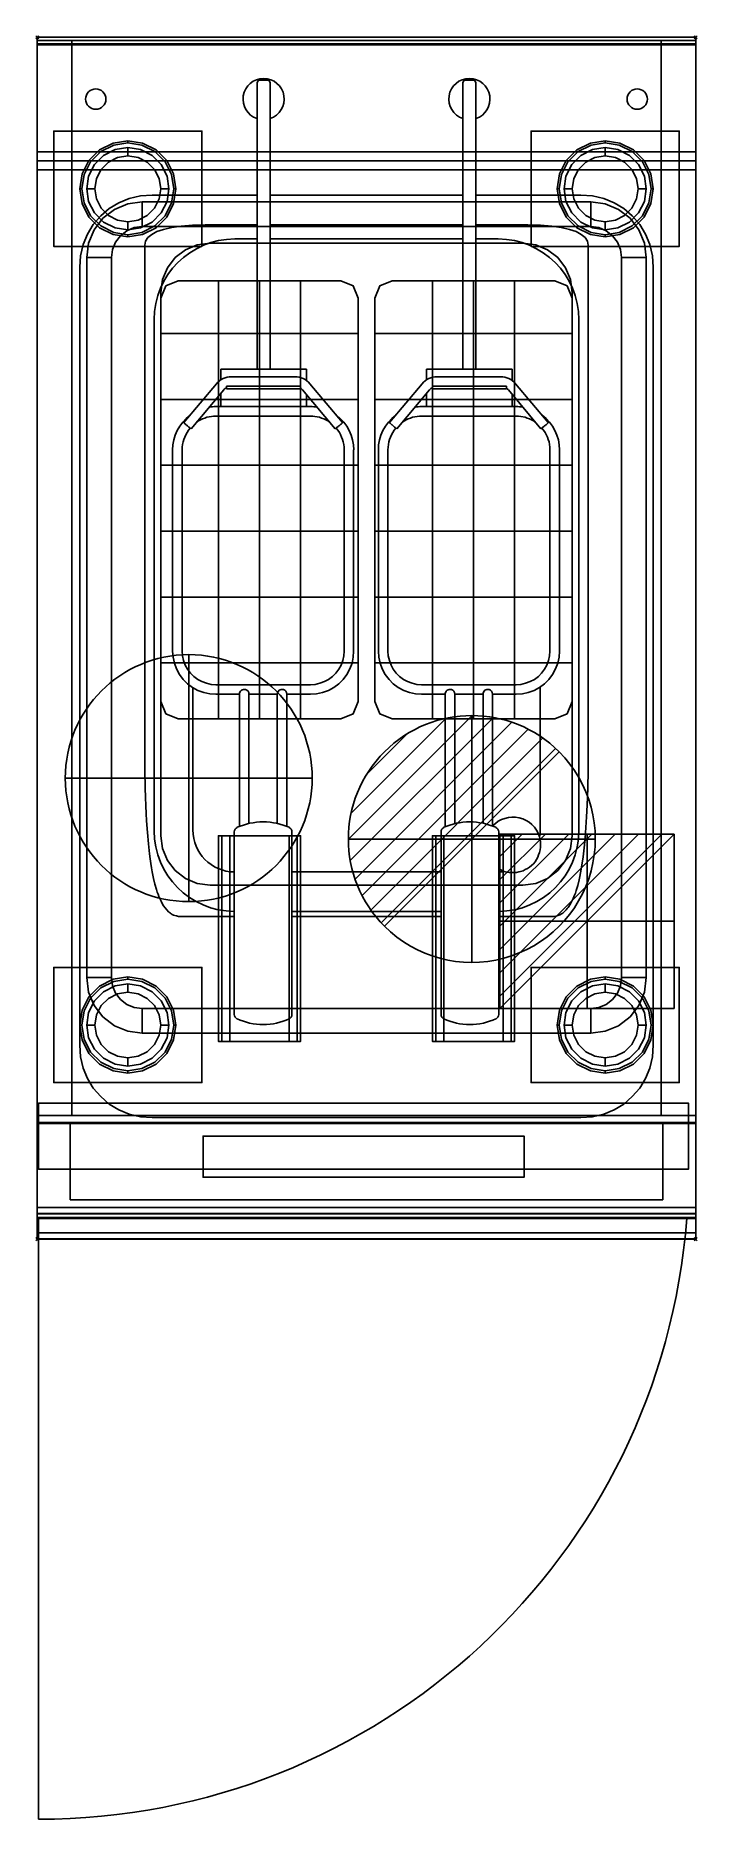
# Model space of a CAD drawing. Extents: x -1 to 401, y -1082 to 1.
import ezdxf

# ---------------------------------------------------------------- set-up
doc = ezdxf.new("R2010")
doc.units = 0
doc.header["$PDMODE"] = 35
doc.layers.get('0').update_dxf_attribs({"lineweight": 13})
for name, color, linetype in [('IQ_200_2D', 1, 'Continuous'), ('IQ_200_3D', 1, 'Continuous'), ('IQ_204_2D', 7, 'Continuous'), ('IQ_204_3D', 7, 'Continuous'), ('IQ_BLUE_3D', 5, 'Continuous'), ('IQ_CON_COLDWATER_INT', 7, 'Continuous'), ('IQ_CON_DRAIN_INT', 7, 'Continuous'), ('IQ_CON_ELECTRICITY_INT', 7, 'Continuous'), ('IQ_INS_3D', 3, 'Continuous')]:
    doc.layers.add(name, color=color, linetype=linetype)

# ---------------------------------------------------------------- blocks, each defined once
blk = doc.blocks.new('PQ-MC-LEG200')
at = {"layer": 'IQ_200_3D'}
for points in [[(-45, -35, 198), (-45, 35, 198), (45, 35, 198), (45, -35, 198)], [(-45, -35, 200), (45, -35, 200), (45, 35, 200), (-45, 35, 200)], [(-45, 35, 198), (-45, 35, 200), (45, 35, 200), (45, 35, 198)], [(-45, -35, 198), (-45, -35, 200), (-45, 35, 200), (-45, 35, 198)], [(45, -35, 198), (45, 35, 198), (45, 35, 200), (45, -35, 200)], [(-45, -35, 198), (45, -35, 198), (45, -35, 200), (-45, -35, 200)]]:
    blk.add_3dface(points, dxfattribs=at)
for points, invisible_edges in [([(-23.7, 17.2, 198), (-23.7, 17.2, 71), (-17.2, 23.7, 71), (-17.2, 23.7, 198)], 5), ([(-23.7, 17.2, 71), (-22.6, 16.4, 66), (-16.4, 22.6, 66), (-17.2, 23.7, 71)], 5), ([(-17.2, 23.7, 198), (-17.2, 23.7, 71), (-9, 27.8, 71), (-9, 27.8, 198)], 5), ([(-17.2, 23.7, 71), (-16.4, 22.6, 66), (-8.6, 26.5, 66), (-9, 27.8, 71)], 5), ([(-7.7, 23.8, 66), (-7.7, 23.8, 5), (-14.7, 20.2, 5), (-14.7, 20.2, 66)], 5), ([(-7.7, 23.8, 5), (-7.3, 22.4, 1.5), (-13.8, 19, 1.5), (-14.7, 20.2, 5)], 7), ([(-7.3, 22.4, 1.5), (-6.2, 19), (-11.8, 16.2), (-13.8, 19, 1.5)], 13), ([(-9, 27.8, 198), (-9, 27.8, 71), (0, 29.2, 71), (0, 29.2, 198)], 1), ([(-9, 27.8, 71), (-8.6, 26.5, 66), (0, 27.9, 66), (0, 29.2, 71)], 1), ([(0, 25, 66), (0, 25, 5), (-7.7, 23.8, 5), (-7.7, 23.8, 66)], 4), ([(0, 25, 5), (0, 23.5, 1.5), (-7.3, 22.4, 1.5), (-7.7, 23.8, 5)], 6), ([(0, 23.5, 1.5), (0, 20), (-6.2, 19), (-7.3, 22.4, 1.5)], 12), ([(0, 29.2, 198), (0, 29.2, 71), (9, 27.8, 71), (9, 27.8, 198)], 4), ([(0, 29.2, 71), (0, 27.9, 66), (8.6, 26.5, 66), (9, 27.8, 71)], 4), ([(7.7, 23.8, 66), (7.7, 23.8, 5), (0, 25, 5), (0, 25, 66)], 1), ([(7.7, 23.8, 5), (7.3, 22.4, 1.5), (0, 23.5, 1.5), (0, 25, 5)], 3), ([(7.3, 22.4, 1.5), (6.2, 19), (0, 20), (0, 23.5, 1.5)], 9), ([(13.8, 19, 1.5), (11.8, 16.2), (6.2, 19), (7.3, 22.4, 1.5)], 13), ([(14.7, 20.2, 5), (13.8, 19, 1.5), (7.3, 22.4, 1.5), (7.7, 23.8, 5)], 7), ([(14.7, 20.2, 66), (14.7, 20.2, 5), (7.7, 23.8, 5), (7.7, 23.8, 66)], 5), ([(9, 27.8, 71), (8.6, 26.5, 66), (16.4, 22.6, 66), (17.2, 23.7, 71)], 5), ([(9, 27.8, 198), (9, 27.8, 71), (17.2, 23.7, 71), (17.2, 23.7, 198)], 5), ([(17.2, 23.7, 71), (16.4, 22.6, 66), (22.6, 16.4, 66), (23.7, 17.2, 71)], 5), ([(17.2, 23.7, 198), (17.2, 23.7, 71), (23.7, 17.2, 71), (23.7, 17.2, 198)], 5), ([(-27.8, 9, 198), (-27.8, 9, 71), (-23.7, 17.2, 71), (-23.7, 17.2, 198)], 5), ([(-27.8, 9, 71), (-26.5, 8.6, 66), (-22.6, 16.4, 66), (-23.7, 17.2, 71)], 5), ([(-20.2, 14.7, 66), (-20.2, 14.7, 5), (-23.8, 7.7, 5), (-23.8, 7.7, 66)], 5), ([(-20.2, 14.7, 5), (-19, 13.8, 1.5), (-22.4, 7.3, 1.5), (-23.8, 7.7, 5)], 7), ([(-19, 13.8, 1.5), (-16.2, 11.8), (-19, 6.2), (-22.4, 7.3, 1.5)], 13), ([(-14.7, 20.2, 66), (-14.7, 20.2, 5), (-20.2, 14.7, 5), (-20.2, 14.7, 66)], 5), ([(-14.7, 20.2, 5), (-13.8, 19, 1.5), (-19, 13.8, 1.5), (-20.2, 14.7, 5)], 7), ([(-13.8, 19, 1.5), (-11.8, 16.2), (-16.2, 11.8), (-19, 13.8, 1.5)], 13), ([(19, 13.8, 1.5), (16.2, 11.8), (11.8, 16.2), (13.8, 19, 1.5)], 13), ([(20.2, 14.7, 5), (19, 13.8, 1.5), (13.8, 19, 1.5), (14.7, 20.2, 5)], 7), ([(20.2, 14.7, 66), (20.2, 14.7, 5), (14.7, 20.2, 5), (14.7, 20.2, 66)], 5), ([(22.4, 7.3, 1.5), (19, 6.2), (16.2, 11.8), (19, 13.8, 1.5)], 13), ([(23.8, 7.7, 5), (22.4, 7.3, 1.5), (19, 13.8, 1.5), (20.2, 14.7, 5)], 7), ([(23.8, 7.7, 66), (23.8, 7.7, 5), (20.2, 14.7, 5), (20.2, 14.7, 66)], 5), ([(23.7, 17.2, 71), (22.6, 16.4, 66), (26.5, 8.6, 66), (27.8, 9, 71)], 5), ([(23.7, 17.2, 198), (23.7, 17.2, 71), (27.8, 9, 71), (27.8, 9, 198)], 5), ([(-29.2, 0, 198), (-29.2, 0, 71), (-27.8, 9, 71), (-27.8, 9, 198)], 4), ([(-29.2, 0, 71), (-27.9, 0, 66), (-26.5, 8.6, 66), (-27.8, 9, 71)], 4), ([(-27.8, -9, 198), (-27.8, -9, 71), (-29.2, 0, 71), (-29.2, 0, 198)], 1), ([(-27.8, -9, 71), (-26.5, -8.6, 66), (-27.9, 0, 66), (-29.2, 0, 71)], 1), ([(-23.8, 7.7, 66), (-23.8, 7.7, 5), (-25, 0, 5), (-25, 0, 66)], 1), ([(-23.8, 7.7, 5), (-22.4, 7.3, 1.5), (-23.5, 0, 1.5), (-25, 0, 5)], 3), ([(-25, 0, 66), (-25, 0, 5), (-23.8, -7.7, 5), (-23.8, -7.7, 66)], 4), ([(-25, 0, 5), (-23.5, 0, 1.5), (-22.4, -7.3, 1.5), (-23.8, -7.7, 5)], 6), ([(-22.4, 7.3, 1.5), (-19, 6.2), (-20, 0), (-23.5, 0, 1.5)], 9), ([(-23.5, 0, 1.5), (-20, 0), (-19, -6.2), (-22.4, -7.3, 1.5)], 12), ([(23.5, 0, 1.5), (20, 0), (19, 6.2), (22.4, 7.3, 1.5)], 12), ([(22.4, -7.3, 1.5), (19, -6.2), (20, 0), (23.5, 0, 1.5)], 9), ([(25, 0, 5), (23.5, 0, 1.5), (22.4, 7.3, 1.5), (23.8, 7.7, 5)], 6), ([(23.8, -7.7, 5), (22.4, -7.3, 1.5), (23.5, 0, 1.5), (25, 0, 5)], 3), ([(25, 0, 66), (25, 0, 5), (23.8, 7.7, 5), (23.8, 7.7, 66)], 4), ([(23.8, -7.7, 66), (23.8, -7.7, 5), (25, 0, 5), (25, 0, 66)], 1), ([(27.8, 9, 71), (26.5, 8.6, 66), (27.9, 0, 66), (29.2, 0, 71)], 1), ([(29.2, 0, 71), (27.9, 0, 66), (26.5, -8.6, 66), (27.8, -9, 71)], 4), ([(27.8, 9, 198), (27.8, 9, 71), (29.2, 0, 71), (29.2, 0, 198)], 1), ([(29.2, 0, 198), (29.2, 0, 71), (27.8, -9, 71), (27.8, -9, 198)], 4), ([(-23.7, -17.2, 71), (-22.6, -16.4, 66), (-26.5, -8.6, 66), (-27.8, -9, 71)], 5), ([(-23.7, -17.2, 198), (-23.7, -17.2, 71), (-27.8, -9, 71), (-27.8, -9, 198)], 5), ([(-23.8, -7.7, 5), (-22.4, -7.3, 1.5), (-19, -13.8, 1.5), (-20.2, -14.7, 5)], 7), ([(-23.8, -7.7, 66), (-23.8, -7.7, 5), (-20.2, -14.7, 5), (-20.2, -14.7, 66)], 5), ([(-22.4, -7.3, 1.5), (-19, -6.2), (-16.2, -11.8), (-19, -13.8, 1.5)], 13), ([(19, -13.8, 1.5), (16.2, -11.8), (19, -6.2), (22.4, -7.3, 1.5)], 13), ([(20.2, -14.7, 5), (19, -13.8, 1.5), (22.4, -7.3, 1.5), (23.8, -7.7, 5)], 7), ([(20.2, -14.7, 66), (20.2, -14.7, 5), (23.8, -7.7, 5), (23.8, -7.7, 66)], 5), ([(27.8, -9, 71), (26.5, -8.6, 66), (22.6, -16.4, 66), (23.7, -17.2, 71)], 5), ([(27.8, -9, 198), (27.8, -9, 71), (23.7, -17.2, 71), (23.7, -17.2, 198)], 5), ([(-17.2, -23.7, 71), (-16.4, -22.6, 66), (-22.6, -16.4, 66), (-23.7, -17.2, 71)], 5), ([(-17.2, -23.7, 198), (-17.2, -23.7, 71), (-23.7, -17.2, 71), (-23.7, -17.2, 198)], 5), ([(-20.2, -14.7, 5), (-19, -13.8, 1.5), (-13.8, -19, 1.5), (-14.7, -20.2, 5)], 7), ([(-20.2, -14.7, 66), (-20.2, -14.7, 5), (-14.7, -20.2, 5), (-14.7, -20.2, 66)], 5), ([(-19, -13.8, 1.5), (-16.2, -11.8), (-11.8, -16.2), (-13.8, -19, 1.5)], 13), ([(-14.7, -20.2, 5), (-13.8, -19, 1.5), (-7.3, -22.4, 1.5), (-7.7, -23.8, 5)], 7), ([(-14.7, -20.2, 66), (-14.7, -20.2, 5), (-7.7, -23.8, 5), (-7.7, -23.8, 66)], 5), ([(-13.8, -19, 1.5), (-11.8, -16.2), (-6.2, -19), (-7.3, -22.4, 1.5)], 13), ([(-7.3, -22.4, 1.5), (-6.2, -19), (0, -20), (0, -23.5, 1.5)], 9), ([(0, -23.5, 1.5), (0, -20), (6.2, -19), (7.3, -22.4, 1.5)], 12), ([(7.3, -22.4, 1.5), (6.2, -19), (11.8, -16.2), (13.8, -19, 1.5)], 13), ([(7.7, -23.8, 5), (7.3, -22.4, 1.5), (13.8, -19, 1.5), (14.7, -20.2, 5)], 7), ([(7.7, -23.8, 66), (7.7, -23.8, 5), (14.7, -20.2, 5), (14.7, -20.2, 66)], 5), ([(13.8, -19, 1.5), (11.8, -16.2), (16.2, -11.8), (19, -13.8, 1.5)], 13), ([(14.7, -20.2, 5), (13.8, -19, 1.5), (19, -13.8, 1.5), (20.2, -14.7, 5)], 7), ([(14.7, -20.2, 66), (14.7, -20.2, 5), (20.2, -14.7, 5), (20.2, -14.7, 66)], 5), ([(23.7, -17.2, 71), (22.6, -16.4, 66), (16.4, -22.6, 66), (17.2, -23.7, 71)], 5), ([(23.7, -17.2, 198), (23.7, -17.2, 71), (17.2, -23.7, 71), (17.2, -23.7, 198)], 5), ([(-9, -27.8, 71), (-8.6, -26.5, 66), (-16.4, -22.6, 66), (-17.2, -23.7, 71)], 5), ([(-9, -27.8, 198), (-9, -27.8, 71), (-17.2, -23.7, 71), (-17.2, -23.7, 198)], 5), ([(0, -29.2, 71), (0, -27.9, 66), (-8.6, -26.5, 66), (-9, -27.8, 71)], 4), ([(0, -29.2, 198), (0, -29.2, 71), (-9, -27.8, 71), (-9, -27.8, 198)], 4), ([(-7.7, -23.8, 5), (-7.3, -22.4, 1.5), (0, -23.5, 1.5), (0, -25, 5)], 3), ([(-7.7, -23.8, 66), (-7.7, -23.8, 5), (0, -25, 5), (0, -25, 66)], 1), ([(0, -25, 5), (0, -23.5, 1.5), (7.3, -22.4, 1.5), (7.7, -23.8, 5)], 6), ([(0, -25, 66), (0, -25, 5), (7.7, -23.8, 5), (7.7, -23.8, 66)], 4), ([(9, -27.8, 71), (8.6, -26.5, 66), (0, -27.9, 66), (0, -29.2, 71)], 1), ([(9, -27.8, 198), (9, -27.8, 71), (0, -29.2, 71), (0, -29.2, 198)], 1), ([(17.2, -23.7, 71), (16.4, -22.6, 66), (8.6, -26.5, 66), (9, -27.8, 71)], 5), ([(17.2, -23.7, 198), (17.2, -23.7, 71), (9, -27.8, 71), (9, -27.8, 198)], 5)]:
    blk.add_3dface(points, dxfattribs=dict(at, invisible_edges=invisible_edges))
blk = doc.blocks.new('ELECTROLUX-MC7-BODY400X600')
at = {"layer": 'IQ_200_3D'}
for points in [[(0, -655, 650), (0, -655, 200), (0, -2, 200), (0, -2, 650)], [(0, -2, 200), (21, -2, 200), (21, -2, 650), (0, -2, 650)], [(0, -655, 200), (21, -655, 200), (21, -2, 200), (0, -2, 200)], [(21, -2, 650), (379, -2, 650), (379, -2, 245), (21, -2, 245)], [(21, -2, 200), (379, -2, 200), (379, -2, 245), (21, -2, 245)], [(21, -655, 245), (379, -655, 245), (379, -2, 245), (21, -2, 245)], [(21, -655, 650), (21, -655, 200), (21, -2, 200), (21, -2, 650)], [(21, -655, 200), (379, -655, 200), (379, -2, 200), (21, -2, 200)], [(379, -655, 605), (21, -655, 605), (21, -2, 605), (379, -2, 605)], [(379, -2, 200), (400, -2, 200), (400, -2, 650), (379, -2, 650)], [(379, -655, 650), (379, -655, 200), (379, -2, 200), (379, -2, 650)], [(379, -655, 200), (400, -655, 200), (400, -2, 200), (379, -2, 200)], [(400, -655, 650), (400, -655, 200), (400, -2, 200), (400, -2, 650)], [(21, -655, 200), (0, -655, 200), (0, -655, 650), (21, -655, 650)], [(21, -655, 200), (379, -655, 200), (379, -655, 245), (21, -655, 245)], [(21, -655, 605), (379, -655, 605), (379, -655, 650), (21, -655, 650)], [(400, -655, 200), (379, -655, 200), (379, -655, 650), (400, -655, 650)]]:
    blk.add_3dface(points, dxfattribs=at)
for p in [(55, -92), (345, -92), (55, -600), (345, -600)]:
    blk.add_blockref('PQ-MC-LEG200', p)
blk = doc.blocks.new('*X10')
at = {"color": 0}
for p, q in [((286.774344, 2204.447934), (296.618251, 2214.291842)), ((286.774344, 2205.862148), (295.204037, 2214.291842)), ((286.774344, 2207.276361), (293.789824, 2214.291842)), ((286.774344, 2208.690575), (292.37561, 2214.291842)), ((286.774344, 2210.104788), (290.961397, 2214.291842)), ((286.774344, 2211.519002), (289.547183, 2214.291842)), ((286.774344, 2212.933216), (288.13297, 2214.291842))]:
    blk.add_line(p, q, dxfattribs=at)
blk = doc.blocks.new('ELECTRICITY')
for p, q in [((2.121, 2.121), (-2.121, 2.121)), ((-2.121, 2.121), (-2.121, -2.121)), ((-2.121, -2.121), (2.121, 2.121)), ((2.121, -2.121), (2.121, 2.121)), ((-2.121, -2.121), (2.121, -2.121))]:
    blk.add_line(p, q)
at = {"extrusion": (-1, 0, 0)}
for p, q in [((0, -2.121, 2.121), (0, 2.121, 2.121)), ((0, 2.121, -2.121), (0, -2.121, -2.121)), ((0, 2.121, 2.121), (0, 2.121, -2.121)), ((0, 2.121, -2.121), (0, -2.121, 2.121)), ((0, -2.121, -2.121), (0, -2.121, 2.121))]:
    blk.add_line(p, q, dxfattribs=at)
at = {"extrusion": (0, -1, 0)}
for p, q in [((2.121, 0, 2.121), (-2.121, 0, 2.121)), ((-2.121, 0, -2.121), (2.121, 0, -2.121)), ((-2.121, 0, 2.121), (-2.121, 0, -2.121)), ((-2.121, 0, -2.121), (2.121, 0, 2.121)), ((2.121, 0, -2.121), (2.121, 0, 2.121))]:
    blk.add_line(p, q, dxfattribs=at)
at = {"xscale": 0.4000000000000909, "yscale": 0.4000000000000909, "zscale": 0.4000000000000909}
blk.add_blockref('*X10', (-116.831, -883.595), dxfattribs=at)
at = {"extrusion": (-1, 0, 0), "xscale": 0.3999999999999773, "yscale": 0.3999999999999773, "zscale": 0.3999999999999773}
blk.add_blockref('*X10', (-116.831, -883.595), dxfattribs=at)
at = {"extrusion": (0, -1, 0), "xscale": 0.4000000000000909, "yscale": 0.4000000000000909, "zscale": 0.4000000000000909}
blk.add_blockref('*X10', (-116.831, -883.595), dxfattribs=at)
blk = doc.blocks.new('*X11')
at = {"color": 0}
for p, q in [((313.99, 2209.04), (321.51, 2216.55)), ((314.11, 2207.74), (322.8, 2216.44)), ((314.16, 2210.62), (319.93, 2216.39)), ((314.4, 2206.62), (323.93, 2216.15)), ((314.82, 2205.62), (324.92, 2215.72)), ((315.1, 2212.98), (317.57, 2215.44)), ((315.35, 2204.74), (325.8, 2215.19)), ((315.99, 2203.96), (326.58, 2214.56))]:
    blk.add_line(p, q, dxfattribs=at)
blk = doc.blocks.new('DRAIN')
blk.add_line((-2.121, -2.121), (2.121, 2.121))
at = {"extrusion": (-1, 0, 0)}
blk.add_line((0, 2.121, -2.121), (0, -2.121, 2.121), dxfattribs=at)
at = {"extrusion": (0, -1, 0)}
blk.add_line((-2.121, 0, -2.121), (2.121, 0, 2.121), dxfattribs=at)
at = {"extrusion": (-1, 0, 0)}
for start, end in [(45, 225), (225, 45)]:
    blk.add_arc((0, 0), 3, start, end, dxfattribs=at)
for start, end in [(45, 225), (225, 45)]:
    blk.add_arc((0, 0), 3, start, end)
at = {"extrusion": (0, -1, 0)}
for start, end in [(45, 225), (225, 45)]:
    blk.add_arc((0, 0), 3, start, end, dxfattribs=at)
at = {"xscale": 0.4000000000000909, "yscale": 0.4000000000000909, "zscale": 0.4000000000000909}
blk.add_blockref('*X11', (-128.597, -883.621), dxfattribs=at)
at = {"extrusion": (-1, 0, 0), "xscale": 0.3999999999999773, "yscale": 0.3999999999999773, "zscale": 0.3999999999999773}
blk.add_blockref('*X11', (-128.597, -883.621), dxfattribs=at)
at = {"extrusion": (0, -1, 0), "xscale": 0.4000000000000909, "yscale": 0.4000000000000909, "zscale": 0.4000000000000909}
blk.add_blockref('*X11', (-128.597, -883.621), dxfattribs=at)
blk = doc.blocks.new('COLDWATER')
blk.add_circle((0, 0), 3)
at = {"extrusion": (-1, 0, 0)}
blk.add_circle((0, 0), 3, dxfattribs=at)
at = {"extrusion": (0, -1, 0)}
blk.add_circle((0, 0), 3, dxfattribs=at)

msp = doc.modelspace()

# ---------------------------------------------------------------- linework, layer by layer
at = {"layer": 'IQ_200_2D'}
for p, q in [((0, 0), (0, -730)), ((0, 0), (400, 0)), ((400, 0), (400, -730)), ((0, -730), (400, -730))]:
    msp.add_line(p, q, dxfattribs=at)
at = {"layer": 'IQ_200_3D'}
for p, q in [((184.5, -148, 870), (85.5, -148, 870)), ((184.5, -148, 830), (86.5, -147.9, 830)), ((184.5, -148, 790), (86.5, -147.9, 790)), ((184.5, -148, 750), (86.5, -147.9, 750)), ((86.5, -148, 895), (86.5, -148, 745)), ((86.5, -148, 895), (86.5, -148, 745)), ((110, -414, 745), (110, -148, 745)), ((129.5, -148, 895), (129.5, -148, 745)), ((135, -414, 745), (135, -148, 745)), ((150.7, -148, 895), (150.7, -148, 745)), ((154.3, -148, 895), (154.3, -148, 745)), ((160, -414, 745), (160, -148, 745)), ((174.5, -148, 895), (174.5, -148, 745)), ((184.5, -148, 895), (184.5, -148, 745)), ((184.5, -148, 895), (184.5, -148, 745)), ((215.5, -148, 830), (313.5, -147.9, 830)), ((215.5, -148, 790), (313.5, -147.9, 790)), ((215.5, -148, 750), (313.5, -147.9, 750)), ((215.5, -148, 870), (314.5, -148, 870)), ((215.5, -148, 895), (215.5, -148, 745)), ((215.5, -148, 895), (215.5, -148, 745)), ((225.5, -148, 895), (225.5, -148, 745)), ((240, -414, 745), (240, -148, 745)), ((245.7, -148, 895), (245.7, -148, 745)), ((249.3, -148, 895), (249.3, -148, 745)), ((265, -414, 745), (265, -148, 745)), ((270.5, -148, 895), (270.5, -148, 745)), ((290, -414, 745), (290, -148, 745)), ((313.5, -148, 895), (313.5, -148, 745)), ((313.5, -148, 895), (313.5, -148, 745)), ((75, -401, 870), (75, -161, 870)), ((75, -401, 750), (75, -161, 750)), ((75, -401, 790), (75, -161, 790)), ((75, -401, 830), (75, -161, 830)), ((75, -161, 895), (75, -161, 745)), ((75, -161, 895), (75, -161, 745)), ((195, -401, 870), (195, -161, 870)), ((195, -401, 750), (195, -161, 750)), ((195, -401, 790), (195, -161, 790)), ((195, -401, 830), (195, -161, 830)), ((195, -161, 895), (195, -161, 745)), ((205, -401, 870), (205, -161, 870)), ((205, -401, 750), (205, -161, 750)), ((205, -401, 790), (205, -161, 790)), ((205, -401, 830), (205, -161, 830)), ((205, -161, 895), (205, -161, 745)), ((325, -401, 870), (325, -161, 870)), ((325, -401, 750), (325, -161, 750)), ((325, -401, 790), (325, -161, 790)), ((325, -401, 830), (325, -161, 830)), ((325, -161, 895), (325, -161, 745)), ((325, -161, 895), (325, -161, 745)), ((75, -180, 745), (195, -180, 745)), ((325, -180, 745), (205, -180, 745)), ((75, -201, 895), (75, -201, 745)), ((195, -201, 895), (195, -201, 745)), ((205, -201, 895), (205, -201, 745)), ((325, -201, 895), (325, -201, 745)), ((75, -220, 745), (195, -220, 745)), ((325, -220, 745), (205, -220, 745)), ((75, -241, 895), (75, -241, 745)), ((195, -241, 895), (195, -241, 745)), ((205, -241, 895), (205, -241, 745)), ((325, -241, 895), (325, -241, 745)), ((75, -260, 745), (195, -260, 745)), ((325, -260, 745), (205, -260, 745)), ((75, -281, 895), (75, -281, 745)), ((195, -281, 895), (195, -281, 745)), ((205, -281, 895), (205, -281, 745)), ((325, -281, 895), (325, -281, 745)), ((75, -300, 745), (195, -300, 745)), ((325, -300, 745), (205, -300, 745)), ((75, -321, 895), (75, -321, 745)), ((195, -321, 895), (195, -321, 745)), ((205, -321, 895), (205, -321, 745)), ((325, -321, 895), (325, -321, 745)), ((75, -340, 745), (195, -340, 745)), ((325, -340, 745), (205, -340, 745)), ((75, -361, 895), (75, -361, 745)), ((195, -361, 895), (195, -361, 745)), ((205, -361, 895), (205, -361, 745)), ((325, -361, 895), (325, -361, 745)), ((75, -380, 745), (195, -380, 745)), ((325, -380, 745), (205, -380, 745)), ((75, -401, 895), (75, -401, 745)), ((75, -401, 895), (75, -401, 745)), ((195, -401, 895), (195, -401, 745)), ((205, -401, 895), (205, -401, 745)), ((325, -401, 895), (325, -401, 745)), ((325, -401, 895), (325, -401, 745)), ((85.4, -414, 895), (85.4, -414, 745)), ((184.5, -414, 870), (85.5, -414, 870)), ((184.5, -414, 830), (85.5, -414, 830)), ((184.5, -414, 790), (85.5, -414, 790)), ((184.5, -414, 750), (85.5, -414, 750)), ((111.3, -414, 895), (111.3, -414, 745)), ((112, -414, 895), (112, -414, 745)), ((135, -414, 895), (135, -414, 745)), ((154.3, -414, 895), (154.3, -414, 745)), ((160, -414, 895), (160, -414, 745)), ((184.5, -414, 895), (184.5, -414, 745)), ((215.5, -414, 870), (314.5, -414, 870)), ((215.5, -414, 830), (314.5, -414, 830)), ((215.5, -414, 790), (314.5, -414, 790)), ((215.5, -414, 750), (314.5, -414, 750)), ((215.5, -414, 895), (215.5, -414, 745)), ((240, -414, 895), (240, -414, 745)), ((245.7, -414, 895), (245.7, -414, 745)), ((265, -414, 895), (265, -414, 745)), ((288, -414, 895), (288, -414, 745)), ((288.8, -414, 895), (288.8, -414, 745)), ((314.6, -414, 895), (314.6, -414, 745))]:
    msp.add_line(p, q, dxfattribs=at)
for points, elevation in [([(75, -158.5), (78.1, -151), (85.5, -148), (184.5, -148), (191.9, -151), (195, -158.5), (195, -403.5), (191.9, -410.9), (184.5, -414), (85.5, -414), (78.1, -410.9), (75, -403.5)], 745), ([(75, -158.5), (78.1, -151), (85.5, -148), (184.5, -148), (191.9, -151), (195, -158.5), (195, -403.5), (191.9, -410.9), (184.5, -414), (85.5, -414), (78.1, -410.9), (75, -403.5)], 895), ([(325, -158.5), (321.9, -151), (314.5, -148), (215.5, -148), (208.1, -151), (205, -158.5), (205, -403.5), (208.1, -410.9), (215.5, -414), (314.5, -414), (321.9, -410.9), (325, -403.5)], 745), ([(325, -158.5), (321.9, -151), (314.5, -148), (215.5, -148), (208.1, -151), (205, -158.5), (205, -403.5), (208.1, -410.9), (215.5, -414), (314.5, -414), (321.9, -410.9), (325, -403.5)], 895)]:
    msp.add_lwpolyline(points, close=True, dxfattribs=dict(at, elevation=elevation))
for points, invisible_edges in [([(0, -0.3, 912.2), (0, 0, 910.5), (400, 0, 910.5), (400, -0.3, 912.2)], 8), ([(0, 0, 902.7), (0, -0.1, 901.8), (400, -0.1, 901.8), (400, 0, 902.7)], 2), ([(0, -0.1, 901.8), (0, -0.5, 901), (400, -0.5, 901), (400, -0.1, 901.8)], 10), ([(0, -1.3, 913.7), (0, -0.3, 912.2), (400, -0.3, 912.2), (400, -1.3, 913.7)], 10), ([(0, -0.5, 901), (0, -1.2, 900.4), (400, -1.2, 900.4), (400, -0.5, 901)], 10), ([(0, -1.2, 900.4), (0, -2, 900), (400, -2, 900), (400, -1.2, 900.4)], 8), ([(0, -2.8, 914.7), (0, -1.3, 913.7), (400, -1.3, 913.7), (400, -2.8, 914.7)], 10), ([(0, -4.5, 915), (0, -2.8, 914.7), (400, -2.8, 914.7), (400, -4.5, 915)], 2), ([(0, -71.6, 914.6), (0, -69.5, 915), (400, -69.5, 915), (400, -71.6, 914.6)], 8), ([(0, -73.4, 913.4), (0, -71.6, 914.6), (400, -71.6, 914.6), (400, -73.4, 913.4)], 10), ([(0, -74.6, 911.6), (0, -73.4, 913.4), (400, -73.4, 913.4), (400, -74.6, 911.6)], 10), ([(0, -75, 909.5), (0, -74.6, 911.6), (400, -74.6, 911.6), (400, -75, 909.5)], 2), ([(0, -75.5, 903.6), (0, -75, 905.7), (400, -75, 905.7), (400, -75.5, 903.6)], 8), ([(0, -76.6, 901.8), (0, -75.5, 903.6), (400, -75.5, 903.6), (400, -76.6, 901.8)], 10), ([(0, -78.4, 900.5), (0, -76.6, 901.8), (400, -76.6, 901.8), (400, -78.4, 900.5)], 10), ([(0, -80.5, 900), (0, -78.4, 900.5), (400, -78.4, 900.5), (400, -80.5, 900)], 2), ([(63.8, -100, 900), (55, -101.2, 900), (0, -80.5, 900)], 10), ([(55, -101.2, 900), (46.9, -104.5, 900), (0, -80.5, 900)], 10), ([(46.9, -104.5, 900), (39.9, -109.9, 900), (0, -80.5, 900)], 10), ([(39.9, -109.9, 900), (34.5, -116.9, 900), (0, -80.5, 900)], 10), ([(34.5, -116.9, 900), (31.2, -125, 900), (0, -80.5, 900)], 10), ([(31.2, -125, 900), (30, -133.8, 900), (0, -80.5, 900)], 10), ([(0, -80.5, 900), (30, -133.8, 900), (30, -571.2, 900), (0, -655, 900)], 5), ([(400, -80.5, 900), (336.2, -100, 900), (63.8, -100, 900), (0, -80.5, 900)], 5), ([(336.2, -100, 900), (345, -101.2, 900), (400, -80.5, 900)], 10), ([(345, -101.2, 900), (353.1, -104.5, 900), (400, -80.5, 900)], 10), ([(353.1, -104.5, 900), (360.1, -109.9, 900), (400, -80.5, 900)], 10), ([(360.1, -109.9, 900), (365.5, -116.9, 900), (400, -80.5, 900)], 10), ([(365.5, -116.9, 900), (368.8, -125, 900), (400, -80.5, 900)], 10), ([(368.8, -125, 900), (370, -133.8, 900), (400, -80.5, 900)], 10), ([(400, -655, 900), (370, -571.2, 900), (370, -133.8, 900), (400, -80.5, 900)], 5), ([(46.9, -104.5, 900), (39.9, -109.9, 900), (50.5, -120.5, 890), (54.4, -117.5, 890)], 10), ([(55, -101.2, 900), (46.9, -104.5, 900), (54.4, -117.5, 890), (58.9, -115.6, 890)], 10), ([(63.8, -100, 900), (55, -101.2, 900), (58.9, -115.6, 890), (63.8, -115, 890)], 2), ([(336.2, -100, 900), (345, -101.2, 900), (341.1, -115.6, 890), (336.2, -115, 890)], 2), ([(345, -101.2, 900), (353.1, -104.5, 900), (345.6, -117.5, 890), (341.1, -115.6, 890)], 10), ([(353.1, -104.5, 900), (360.1, -109.9, 900), (349.5, -120.5, 890), (345.6, -117.5, 890)], 10), ([(34.5, -116.9, 900), (31.2, -125, 900), (45.6, -128.9, 890), (47.5, -124.4, 890)], 10), ([(39.9, -109.9, 900), (34.5, -116.9, 900), (47.5, -124.4, 890), (50.5, -120.5, 890)], 10), ([(90, -129, 890), (83.8, -133.8, 890), (50.5, -120.5, 890), (54.4, -117.5, 890)], 10), ([(97.2, -126, 890), (90, -129, 890), (54.4, -117.5, 890), (58.9, -115.6, 890)], 10), ([(105, -125, 890), (97.2, -126, 890), (58.9, -115.6, 890), (63.8, -115, 890)], 10), ([(105, -125, 890), (63.8, -115, 890), (336.2, -115, 890), (295, -125, 890)], 5), ([(295, -125, 890), (302.8, -126, 890), (341.1, -115.6, 890), (336.2, -115, 890)], 10), ([(302.8, -126, 890), (310, -129, 890), (345.6, -117.5, 890), (341.1, -115.6, 890)], 10), ([(310, -129, 890), (316.2, -133.8, 890), (349.5, -120.5, 890), (345.6, -117.5, 890)], 10), ([(360.1, -109.9, 900), (365.5, -116.9, 900), (352.5, -124.4, 890), (349.5, -120.5, 890)], 10), ([(365.5, -116.9, 900), (368.8, -125, 900), (354.4, -128.9, 890), (352.5, -124.4, 890)], 10), ([(31.2, -125, 900), (30, -133.8, 900), (45, -133.8, 890), (45.6, -128.9, 890)], 8), ([(76, -147.2, 890), (75, -155, 890), (45, -133.8, 890), (45.6, -128.9, 890)], 10), ([(79, -140, 890), (76, -147.2, 890), (45.6, -128.9, 890), (47.5, -124.4, 890)], 10), ([(83.8, -133.8, 890), (79, -140, 890), (47.5, -124.4, 890), (50.5, -120.5, 890)], 10), ([(83.8, -133.8, 680), (90, -129, 680), (90, -129, 890), (83.8, -133.8, 890)], 10), ([(90, -129, 680), (97.2, -126, 680), (97.2, -126, 890), (90, -129, 890)], 10), ([(97.2, -126, 680), (105, -125, 680), (105, -125, 890), (97.2, -126, 890)], 8), ([(295, -125, 680), (302.8, -126, 680), (302.8, -126, 890), (295, -125, 890)], 2), ([(302.8, -126, 680), (310, -129, 680), (310, -129, 890), (302.8, -126, 890)], 10), ([(310, -129, 680), (316.2, -133.8, 680), (316.2, -133.8, 890), (310, -129, 890)], 10), ([(316.2, -133.8, 890), (321, -140, 890), (352.5, -124.4, 890), (349.5, -120.5, 890)], 10), ([(321, -140, 890), (324, -147.2, 890), (354.4, -128.9, 890), (352.5, -124.4, 890)], 10), ([(324, -147.2, 890), (325, -155, 890), (355, -133.8, 890), (354.4, -128.9, 890)], 10), ([(368.8, -125, 900), (370, -133.8, 900), (355, -133.8, 890), (354.4, -128.9, 890)], 8), ([(45, -133.8, 890), (45, -571.2, 890), (75, -485, 890), (75, -155, 890)], 10), ([(76, -147.2, 680), (79, -140, 680), (79, -140, 890), (76, -147.2, 890)], 10), ([(79, -140, 680), (83.8, -133.8, 680), (83.8, -133.8, 890), (79, -140, 890)], 10), ([(316.2, -133.8, 680), (321, -140, 680), (321, -140, 890), (316.2, -133.8, 890)], 10), ([(321, -140, 680), (324, -147.2, 680), (324, -147.2, 890), (321, -140, 890)], 10), ([(355, -133.8, 890), (355, -571.2, 890), (325, -485, 890), (325, -155, 890)], 10), ([(75, -155, 680), (76, -147.2, 680), (76, -147.2, 890), (75, -155, 890)], 2), ([(324, -147.2, 680), (325, -155, 680), (325, -155, 890), (324, -147.2, 890)], 8), ([(76, -492.8, 890), (75, -485, 890), (45, -571.2, 890), (45.6, -576.1, 890)], 10), ([(76, -492.8, 680), (75, -485, 680), (75, -485, 890), (76, -492.8, 890)], 8), ([(325, -485, 680), (324, -492.8, 680), (324, -492.8, 890), (325, -485, 890)], 2), ([(324, -492.8, 890), (325, -485, 890), (355, -571.2, 890), (354.4, -576.1, 890)], 10), ([(79, -500, 890), (76, -492.8, 890), (45.6, -576.1, 890), (47.5, -580.6, 890)], 10), ([(79, -500, 680), (76, -492.8, 680), (76, -492.8, 890), (79, -500, 890)], 10), ([(324, -492.8, 680), (321, -500, 680), (321, -500, 890), (324, -492.8, 890)], 10), ([(321, -500, 890), (324, -492.8, 890), (354.4, -576.1, 890), (352.5, -580.6, 890)], 10), ([(83.8, -506.2, 890), (79, -500, 890), (47.5, -580.6, 890), (50.5, -584.5, 890)], 10), ([(90, -511, 890), (83.8, -506.2, 890), (50.5, -584.5, 890), (54.4, -587.5, 890)], 10), ([(83.8, -506.2, 680), (79, -500, 680), (79, -500, 890), (83.8, -506.2, 890)], 10), ([(90, -511, 680), (83.8, -506.2, 680), (83.8, -506.2, 890), (90, -511, 890)], 10), ([(316.2, -506.2, 680), (310, -511, 680), (310, -511, 890), (316.2, -506.2, 890)], 10), ([(310, -511, 890), (316.2, -506.2, 890), (349.5, -584.5, 890), (345.6, -587.5, 890)], 10), ([(321, -500, 680), (316.2, -506.2, 680), (316.2, -506.2, 890), (321, -500, 890)], 10), ([(316.2, -506.2, 890), (321, -500, 890), (352.5, -580.6, 890), (349.5, -584.5, 890)], 10), ([(97.2, -514, 890), (90, -511, 890), (54.4, -587.5, 890), (58.9, -589.4, 890)], 10), ([(105, -515, 890), (97.2, -514, 890), (58.9, -589.4, 890), (63.8, -590, 890)], 10), ([(105, -515, 890), (295, -515, 890), (336.2, -590, 890), (63.8, -590, 890)], 10), ([(97.2, -514, 680), (90, -511, 680), (90, -511, 890), (97.2, -514, 890)], 10), ([(105, -515, 680), (97.2, -514, 680), (97.2, -514, 890), (105, -515, 890)], 2), ([(302.8, -514, 680), (295, -515, 680), (295, -515, 890), (302.8, -514, 890)], 8), ([(295, -515, 890), (302.8, -514, 890), (341.1, -589.4, 890), (336.2, -590, 890)], 10), ([(310, -511, 680), (302.8, -514, 680), (302.8, -514, 890), (310, -511, 890)], 10), ([(302.8, -514, 890), (310, -511, 890), (345.6, -587.5, 890), (341.1, -589.4, 890)], 10), ([(31.2, -580, 900), (30, -571.2, 900), (0, -655, 900)], 10), ([(31.2, -580, 900), (30, -571.2, 900), (45, -571.2, 890), (45.6, -576.1, 890)], 8), ([(368.8, -580, 900), (370, -571.2, 900), (355, -571.2, 890), (354.4, -576.1, 890)], 8), ([(368.8, -580, 900), (370, -571.2, 900), (400, -655, 900)], 10), ([(34.5, -588.1, 900), (31.2, -580, 900), (0, -655, 900)], 10), ([(34.5, -588.1, 900), (31.2, -580, 900), (45.6, -576.1, 890), (47.5, -580.6, 890)], 10), ([(39.9, -595.1, 900), (34.5, -588.1, 900), (47.5, -580.6, 890), (50.5, -584.5, 890)], 10), ([(46.9, -600.5, 900), (39.9, -595.1, 900), (50.5, -584.5, 890), (54.4, -587.5, 890)], 10), ([(353.1, -600.5, 900), (360.1, -595.1, 900), (349.5, -584.5, 890), (345.6, -587.5, 890)], 10), ([(360.1, -595.1, 900), (365.5, -588.1, 900), (352.5, -580.6, 890), (349.5, -584.5, 890)], 10), ([(365.5, -588.1, 900), (368.8, -580, 900), (354.4, -576.1, 890), (352.5, -580.6, 890)], 10), ([(365.5, -588.1, 900), (368.8, -580, 900), (400, -655, 900)], 10), ([(39.9, -595.1, 900), (34.5, -588.1, 900), (0, -655, 900)], 10), ([(46.9, -600.5, 900), (39.9, -595.1, 900), (0, -655, 900)], 10), ([(55, -603.8, 900), (46.9, -600.5, 900), (54.4, -587.5, 890), (58.9, -589.4, 890)], 10), ([(63.8, -605, 900), (55, -603.8, 900), (58.9, -589.4, 890), (63.8, -590, 890)], 2), ([(336.2, -605, 900), (345, -603.8, 900), (341.1, -589.4, 890), (336.2, -590, 890)], 2), ([(345, -603.8, 900), (353.1, -600.5, 900), (345.6, -587.5, 890), (341.1, -589.4, 890)], 10), ([(353.1, -600.5, 900), (360.1, -595.1, 900), (400, -655, 900)], 10), ([(360.1, -595.1, 900), (365.5, -588.1, 900), (400, -655, 900)], 10), ([(55, -603.8, 900), (46.9, -600.5, 900), (0, -655, 900)], 10), ([(63.8, -605, 900), (55, -603.8, 900), (0, -655, 900)], 10), ([(0, -655, 900), (63.8, -605, 900), (336.2, -605, 900), (400, -655, 900)], 5), ([(336.2, -605, 900), (345, -603.8, 900), (400, -655, 900)], 10), ([(345, -603.8, 900), (353.1, -600.5, 900), (400, -655, 900)], 10), ([(0, -659.4, 812.5), (0, -659.1, 811.8), (400, -659.1, 811.8), (400, -659.4, 812.5)], 10), ([(0, -659.1, 811.8), (0, -659.1, 811), (400, -659.1, 811), (400, -659.1, 811.8)], 10), ([(0, -659.1, 811), (0, -659.3, 810.3), (400, -659.3, 810.3), (400, -659.1, 811)], 8), ([(0, -659.8, 813.1), (0, -659.4, 812.5), (400, -659.4, 812.5), (400, -659.8, 813.1)], 2), ([(100.7, -687.5, 565), (0.7, -687.5, 205), (395.7, -687.5, 205), (295.7, -687.5, 565)], 5), ([(0.7, -687.5, 650), (100.7, -687.5, 635), (100.7, -687.5, 565), (0.7, -687.5, 205)], 5), ([(0.7, -687.5, 650), (100.7, -687.5, 635), (295.7, -687.5, 635), (395.7, -687.5, 650)], 5), ([(395.7, -687.5, 650), (295.7, -687.5, 635), (295.7, -687.5, 565), (395.7, -687.5, 205)], 5), ([(0, -712.3, 654.6), (0, -710.8, 654.4), (400, -710.8, 654.4), (400, -712.3, 654.6)], 8), ([(0, -713.5, 655.3), (0, -712.3, 654.6), (400, -712.3, 654.6), (400, -713.5, 655.3)], 10), ([(0, -714.4, 656.5), (0, -713.5, 655.3), (400, -713.5, 655.3), (400, -714.4, 656.5)], 10), ([(0, -714.4, 692.2), (0, -714.5, 691.8), (400, -714.5, 691.8), (400, -714.4, 692.2)], 2), ([(0, -714.7, 657.9), (0, -714.4, 656.5), (400, -714.4, 656.5), (400, -714.7, 657.9)], 2), ([(0, -714.5, 691.8), (0, -714.6, 691.5), (400, -714.6, 691.5), (400, -714.5, 691.8)], 10), ([(0, -714.6, 691.5), (0, -714.7, 691.1), (400, -714.7, 691.1), (400, -714.6, 691.5)], 10), ([(0, -714.7, 691.1), (0, -714.7, 690.7), (400, -714.7, 690.7), (400, -714.7, 691.1)], 8), ([(0, -717, 900), (0, -724.2, 897.8), (400, -724.2, 897.8), (400, -717, 900)], 2), ([(0, -724.2, 897.8), (0, -729, 892), (400, -729, 892), (400, -724.2, 897.8)], 10), ([(0, -729, 892), (0, -729.8, 884.5), (400, -729.8, 884.5), (400, -729, 892)], 8)]:
    msp.add_3dface(points, dxfattribs=dict(at, invisible_edges=invisible_edges))
for points in [[(0, 0, 910.5), (0, 0, 902.7), (400, 0, 902.7), (400, 0, 910.5)], [(0, -655, 650), (0, -2, 650), (400, -2, 650), (400, -655, 650)], [(0, -2, 650), (0, -2, 900), (400, -2, 900), (400, -2, 650)], [(0, -655, 650), (0, -655, 900), (0, -2, 900), (0, -2, 650)], [(0, -69.5, 915), (0, -4.5, 915), (400, -4.5, 915), (400, -69.5, 915)], [(400, -655, 650), (400, -2, 650), (400, -2, 900), (400, -655, 900)], [(0, -75, 905.7), (0, -75, 909.5), (400, -75, 909.5), (400, -75, 905.7)], [(63.8, -100, 900), (63.8, -115, 890), (336.2, -115, 890), (336.2, -100, 900)], [(105, -125, 680), (295, -125, 680), (295, -125, 890), (105, -125, 890)], [(45, -571.2, 890), (30, -571.2, 900), (30, -133.8, 900), (45, -133.8, 890)], [(355, -571.2, 890), (370, -571.2, 900), (370, -133.8, 900), (355, -133.8, 890)], [(75, -485, 680), (75, -155, 680), (75, -155, 890), (75, -485, 890)], [(325, -155, 680), (325, -485, 680), (325, -485, 890), (325, -155, 890)], [(295, -515, 680), (105, -515, 680), (105, -515, 890), (295, -515, 890)], [(63.8, -605, 900), (63.8, -590, 890), (336.2, -590, 890), (336.2, -605, 900)], [(0.7, -647.5, 205), (0.7, -647.5, 650), (395.7, -647.5, 650), (395.7, -647.5, 205)], [(0.7, -647.5, 650), (0.7, -687.5, 650), (395.7, -687.5, 650), (395.7, -647.5, 650)], [(0.7, -687.5, 205), (0.7, -647.5, 205), (395.7, -647.5, 205), (395.7, -687.5, 205)], [(0.7, -647.5, 650), (0.7, -687.5, 650), (0.7, -687.5, 205), (0.7, -647.5, 205)], [(395.7, -647.5, 650), (395.7, -687.5, 650), (395.7, -687.5, 205), (395.7, -647.5, 205)], [(0, -710.8, 654.4), (0, -655, 660.5), (400, -655, 660.5), (400, -710.8, 654.4)], [(0, -655, 660.5), (0, -655, 900), (400, -655, 900), (400, -655, 660.5)], [(0, -655, 900), (0, -717, 900), (400, -717, 900), (400, -655, 900)], [(0, -655, 650), (400, -655, 650), (400, -655, 900), (0, -655, 900)], [(0, -659.3, 810.3), (0, -714.4, 692.2), (400, -714.4, 692.2), (400, -659.3, 810.3)], [(0, -726.2, 877.8), (0, -659.8, 813.1), (400, -659.8, 813.1), (400, -726.2, 877.8)], [(100.7, -667.5, 599.6), (295.7, -667.5, 599.6), (295.7, -687.5, 565), (100.7, -687.5, 565)], [(100.7, -667.5, 599.6), (100.7, -687.5, 635), (295.7, -687.5, 635), (295.7, -667.5, 599.6)], [(100.7, -687.5, 635), (100.7, -687.5, 565), (100.7, -667.5, 599.6)], [(295.7, -687.5, 635), (295.7, -687.5, 565), (295.7, -667.5, 599.6)], [(100.7, -687.5, 635), (100.7, -692.5, 635), (295.7, -692.5, 635), (295.7, -687.5, 635)], [(295.7, -687.5, 605), (295.7, -692.5, 605), (100.7, -692.5, 605), (100.7, -687.5, 605)], [(100.7, -692.5, 605), (100.7, -687.5, 605), (100.7, -687.5, 635), (100.7, -692.5, 635)], [(100.7, -692.5, 635), (100.7, -692.5, 605), (295.7, -692.5, 605), (295.7, -692.5, 635)], [(295.7, -692.5, 635), (295.7, -687.5, 635), (295.7, -687.5, 605), (295.7, -692.5, 605)], [(0, -714.7, 690.7), (0, -714.7, 657.9), (400, -714.7, 657.9), (400, -714.7, 690.7)], [(0, -729.8, 884.5), (0, -726.2, 877.8), (400, -726.2, 877.8), (400, -729.8, 884.5)]]:
    msp.add_3dface(points, dxfattribs=at)
at = {"layer": 'IQ_204_2D'}
for p, q in [((400, -4), (0, -4)), ((133.5, -27.5), (134.3, -26.1)), ((133.5, -27.5), (133.5, -30.5)), ((133.5, -30.5), (133.5, -182.5)), ((134.3, -26.1), (140.7, -26.1)), ((141.5, -27.5), (140.7, -26.1)), ((141.5, -27.5), (141.5, -30.5)), ((141.5, -30.5), (141.5, -182.5)), ((258.5, -27.5), (259.3, -26.1)), ((258.5, -27.5), (258.5, -30.5)), ((258.5, -30.5), (258.5, -182.5)), ((259.3, -26.1), (265.7, -26.1)), ((266.5, -27.5), (265.7, -26.1)), ((266.5, -27.5), (266.5, -30.5)), ((266.5, -30.5), (266.5, -182.5)), ((133.5, -75), (0, -75)), ((200, -75), (141.5, -75)), ((200, -75), (258.5, -75)), ((266.5, -75), (400, -75)), ((400, -75), (400, -70)), ((400, -75), (400, -80.5)), ((62.7, -96.3), (55.9, -97.9)), ((69.7, -95.8), (62.7, -96.3)), ((133.5, -95.8), (69.7, -95.8)), ((200, -95.8), (141.5, -95.8)), ((200, -95.8), (258.5, -95.8)), ((266.5, -95.8), (330.3, -95.8)), ((337.3, -96.3), (330.3, -95.8)), ((344.1, -97.9), (337.3, -96.3)), ((43.7, -104), (38.5, -108.5)), ((49.6, -100.5), (43.7, -104)), ((55.9, -97.9), (49.6, -100.5)), ((350.4, -100.5), (344.1, -97.9)), ((356.3, -104), (350.4, -100.5)), ((361.5, -108.5), (356.3, -104)), ((34, -113.7), (30.5, -119.6)), ((38.5, -108.5), (34, -113.7)), ((72.7, -118), (69.5, -119.7)), ((76.7, -116.7), (72.7, -118)), ((81.7, -115.6), (76.7, -116.7)), ((87.5, -114.8), (81.7, -115.6)), ((94.3, -114.2), (87.5, -114.8)), ((101.9, -114), (94.3, -114.2)), ((101.9, -114), (133.5, -114)), ((141.5, -114), (258.5, -114)), ((266.5, -114), (298.1, -114)), ((305.7, -114.2), (298.1, -114)), ((312.5, -114.8), (305.7, -114.2)), ((318.3, -115.6), (312.5, -114.8)), ((323.3, -116.7), (318.3, -115.6)), ((327.3, -118), (323.3, -116.7)), ((330.5, -119.7), (327.3, -118)), ((366, -113.7), (361.5, -108.5)), ((369.5, -119.6), (366, -113.7)), ((27.9, -125.9), (26.3, -132.7)), ((30.5, -119.6), (27.9, -125.9)), ((65.8, -123.8), (65.3, -126.3)), ((65.3, -433.8), (65.3, -126.3)), ((67.2, -121.6), (65.8, -123.8)), ((69.5, -119.7), (67.2, -121.6)), ((120, -122.5), (133.5, -122.5)), ((141.5, -122.5), (258.5, -122.5)), ((266.5, -122.5), (280, -122.5)), ((332.8, -121.6), (330.5, -119.7)), ((334.2, -123.8), (332.8, -121.6)), ((334.7, -126.3), (334.2, -123.8)), ((334.7, -126.3), (334.7, -433.8)), ((372.1, -125.9), (369.5, -119.6)), ((373.7, -132.7), (372.1, -125.9)), ((26.3, -132.7), (25.8, -139.7)), ((25.8, -139.7), (25.8, -612.3)), ((374.2, -139.7), (373.7, -132.7)), ((374.2, -139.7), (374.2, -612.3)), ((71, -482), (71, -171.5)), ((329, -482), (329, -171.5)), ((133.5, -201.5), (133.5, -182.5)), ((141.5, -201.5), (141.5, -182.5)), ((258.5, -201.5), (258.5, -182.5)), ((266.5, -201.5), (266.5, -182.5)), ((111.5, -201.5), (133.5, -201.5)), ((111.5, -204.5), (111.5, -201.5)), ((111.5, -207), (111.5, -204.5)), ((133.5, -201.5), (141.5, -201.5)), ((141.5, -201.5), (163.5, -201.5)), ((163.5, -204.5), (163.5, -201.5)), ((163.5, -207), (163.5, -204.5)), ((236.5, -201.5), (258.5, -201.5)), ((236.5, -204.5), (236.5, -201.5)), ((236.5, -207), (236.5, -204.5)), ((258.5, -201.5), (266.5, -201.5)), ((266.5, -201.5), (288.5, -201.5)), ((288.5, -204.5), (288.5, -201.5)), ((288.5, -207), (288.5, -204.5)), ((89, -234), (108.8, -210.5)), ((93.5, -237.8), (113.3, -214.2)), ((111.5, -207), (111.5, -208.1)), ((111.5, -216.3), (111.5, -224.3)), ((115, -213.5), (115, -212)), ((125.2, -212), (115, -212)), ((125.2, -213.5), (115, -213.5)), ((117.9, -206.2), (156.5, -206.2)), ((117.9, -212), (156.5, -212)), ((125.2, -212), (149.8, -212)), ((125.2, -213.5), (149.8, -213.5)), ((149.8, -212), (160, -212)), ((149.8, -213.5), (160, -213.5)), ((160, -212), (160, -213.5)), ((161.2, -214.2), (181, -237.8)), ((163.5, -207), (163.5, -208.5)), ((165.6, -210.5), (185.4, -234)), ((214, -234), (233.8, -210.5)), ((218.5, -237.8), (238.3, -214.2)), ((236.5, -207), (236.5, -208.1)), ((236.5, -216.3), (236.5, -224.3)), ((240, -213.5), (240, -212)), ((250.2, -212), (240, -212)), ((250.2, -213.5), (240, -213.5)), ((242.9, -206.2), (281.5, -206.2)), ((242.9, -212), (281.5, -212)), ((250.2, -212), (274.8, -212)), ((250.2, -213.5), (274.8, -213.5)), ((274.8, -212), (285, -212)), ((274.8, -213.5), (285, -213.5)), ((285, -212), (285, -213.5)), ((286.2, -214.2), (306, -237.8)), ((288.5, -207), (288.5, -208.5)), ((290.6, -210.5), (310.4, -234)), ((108.5, -224.3), (165.9, -224.3)), ((163.5, -216.9), (163.5, -224.3)), ((233.5, -224.3), (290.9, -224.3)), ((288.5, -216.9), (288.5, -224.3)), ((89, -234), (89, -234.1)), ((89, -234.1), (89.1, -234.1)), ((89.1, -234.1), (89.2, -234.3)), ((89.2, -234.3), (89.3, -234.4)), ((89.3, -234.4), (89.5, -234.6)), ((89.5, -234.6), (89.8, -234.8)), ((89.8, -234.8), (90, -235)), ((90, -235), (90.3, -235.3)), ((90.3, -235.3), (90.6, -235.5)), ((90.6, -235.5), (90.9, -235.8)), ((90.9, -235.8), (91.2, -236.1)), ((91.2, -236.1), (91.5, -236.3)), ((91.5, -236.3), (91.8, -236.6)), ((91.8, -236.6), (92.1, -236.8)), ((92.9, -237.4), (91.9, -238.6)), ((92.1, -236.8), (92.4, -237)), ((92.4, -237), (92.7, -237.2)), ((92.7, -237.2), (92.9, -237.4)), ((92.9, -237.4), (93.1, -237.5)), ((93.1, -237.5), (93.5, -237.8)), ((98, -233), (96.8, -233.8)), ((99.2, -232.4), (98, -233)), ((100.4, -231.8), (99.2, -232.4)), ((101.7, -231.3), (100.4, -231.8)), ((103, -230.8), (101.7, -231.3)), ((104.4, -230.5), (103, -230.8)), ((105.8, -230.3), (104.4, -230.5)), ((107.1, -230.2), (105.8, -230.3)), ((108.5, -230.1), (107.1, -230.2)), ((108.5, -230.1), (165.9, -230.1)), ((167.3, -230.2), (165.9, -230.1)), ((168.7, -230.3), (167.3, -230.2)), ((171.4, -230.8), (168.7, -230.3)), ((172.7, -231.3), (171.4, -230.8)), ((174, -231.8), (172.7, -231.3)), ((175.3, -232.4), (174, -231.8)), ((176.5, -233), (175.3, -232.4)), ((177.7, -233.8), (176.5, -233)), ((181, -237.8), (182.8, -236.4)), ((182.6, -238.6), (181.6, -237.4)), ((182.8, -236.4), (183.1, -236.1)), ((183.1, -236.1), (183.5, -235.9)), ((183.5, -235.9), (183.8, -235.6)), ((183.8, -235.6), (184, -235.4)), ((184, -235.4), (184.3, -235.1)), ((184.3, -235.1), (184.6, -234.9)), ((184.6, -234.9), (184.8, -234.7)), ((184.8, -234.7), (185, -234.5)), ((185, -234.5), (185.2, -234.4)), ((185.2, -234.4), (185.3, -234.2)), ((185.3, -234.2), (185.4, -234.1)), ((185.4, -234.1), (185.4, -234)), ((185.4, -234.1), (185.4, -234.1)), ((214, -234), (214, -234.1)), ((214, -234.1), (214.1, -234.1)), ((214.1, -234.1), (214.2, -234.3)), ((214.2, -234.3), (214.3, -234.4)), ((214.3, -234.4), (214.5, -234.6)), ((214.5, -234.6), (214.8, -234.8)), ((214.8, -234.8), (215, -235)), ((215, -235), (215.3, -235.3)), ((215.3, -235.3), (215.6, -235.5)), ((215.6, -235.5), (215.9, -235.8)), ((215.9, -235.8), (216.2, -236.1)), ((216.2, -236.1), (216.5, -236.3)), ((216.5, -236.3), (216.8, -236.6)), ((216.8, -236.6), (217.1, -236.8)), ((217.9, -237.4), (216.9, -238.6)), ((217.1, -236.8), (217.4, -237)), ((217.4, -237), (217.7, -237.2)), ((217.7, -237.2), (217.9, -237.4)), ((217.9, -237.4), (218.1, -237.5)), ((218.1, -237.5), (218.5, -237.8)), ((223, -233), (221.8, -233.8)), ((224.2, -232.4), (223, -233)), ((225.4, -231.8), (224.2, -232.4)), ((226.7, -231.3), (225.4, -231.8)), ((228, -230.8), (226.7, -231.3)), ((229.4, -230.5), (228, -230.8)), ((230.8, -230.3), (229.4, -230.5)), ((232.1, -230.2), (230.8, -230.3)), ((233.5, -230.1), (232.1, -230.2)), ((233.5, -230.1), (290.9, -230.1)), ((292.3, -230.2), (290.9, -230.1)), ((293.7, -230.3), (292.3, -230.2)), ((296.4, -230.8), (293.7, -230.3)), ((297.7, -231.3), (296.4, -230.8)), ((299, -231.8), (297.7, -231.3)), ((300.3, -232.4), (299, -231.8)), ((301.5, -233), (300.3, -232.4)), ((302.7, -233.8), (301.5, -233)), ((306, -237.8), (307.8, -236.4)), ((307.6, -238.6), (306.6, -237.4)), ((307.8, -236.4), (308.1, -236.1)), ((308.1, -236.1), (308.5, -235.9)), ((308.5, -235.9), (308.8, -235.6)), ((308.8, -235.6), (309, -235.4)), ((309, -235.4), (309.3, -235.1)), ((309.3, -235.1), (309.6, -234.9)), ((309.6, -234.9), (309.8, -234.7)), ((309.8, -234.7), (310, -234.5)), ((310, -234.5), (310.2, -234.4)), ((310.2, -234.4), (310.3, -234.2)), ((310.3, -234.2), (310.4, -234.1)), ((310.4, -234.1), (310.4, -234)), ((310.4, -234.1), (310.4, -234.1)), ((88, -372.8), (88.1, -249)), ((88.3, -247.4), (88.1, -249)), ((88.6, -245.8), (88.3, -247.4)), ((89, -244.3), (88.6, -245.8)), ((89.6, -242.8), (89, -244.3)), ((90.2, -241.4), (89.6, -242.8)), ((91, -240), (90.2, -241.4)), ((91.9, -238.6), (91, -240)), ((183.5, -240), (182.6, -238.6)), ((184.2, -241.3), (183.5, -240)), ((184.9, -242.8), (184.2, -241.3)), ((185.4, -244.3), (184.9, -242.8)), ((185.9, -245.8), (185.4, -244.3)), ((186.2, -247.4), (185.9, -245.8)), ((186.4, -248.9), (186.2, -247.4)), ((186.4, -250.5), (186.4, -248.9)), ((213.1, -249), (213, -250.6)), ((213.3, -247.4), (213.1, -249)), ((213.6, -245.8), (213.3, -247.4)), ((214, -244.3), (213.6, -245.8)), ((214.6, -242.8), (214, -244.3)), ((215.2, -241.4), (214.6, -242.8)), ((216, -240), (215.2, -241.4)), ((216.9, -238.6), (216, -240)), ((308.5, -240), (307.6, -238.6)), ((309.2, -241.3), (308.5, -240)), ((309.9, -242.8), (309.2, -241.3)), ((310.4, -244.3), (309.9, -242.8)), ((310.9, -245.8), (310.4, -244.3)), ((311.2, -247.4), (310.9, -245.8)), ((311.4, -248.9), (311.2, -247.4)), ((311.4, -250.5), (311.4, -248.9)), ((82.2, -372.8), (82.2, -250.6)), ((186.4, -250.6), (186.4, -372.8)), ((192.2, -250.6), (192.2, -372.8)), ((207.2, -372.8), (207.2, -250.6)), ((213, -372.8), (213, -250.6)), ((311.4, -250.6), (311.4, -372.8)), ((317.2, -250.6), (317.2, -372.8)), ((82.2, -372.8), (82.5, -376.5)), ((82.5, -376.5), (83.3, -380.2)), ((88, -372.8), (88.2, -375.8)), ((88.2, -375.8), (88.9, -378.6)), ((88.9, -378.6), (89.9, -381.3)), ((184.6, -381.3), (185.6, -378.6)), ((185.6, -378.6), (186.2, -375.7)), ((186.2, -375.7), (186.4, -372.8)), ((191.2, -380.2), (192, -376.5)), ((192, -376.5), (192.2, -372.8)), ((207.2, -372.8), (207.5, -376.5)), ((207.5, -376.5), (208.3, -380.2)), ((213, -372.8), (213.2, -375.8)), ((213.2, -375.8), (213.9, -378.6)), ((213.9, -378.6), (214.9, -381.3)), ((309.6, -381.3), (310.6, -378.6)), ((310.6, -378.6), (311.2, -375.7)), ((311.2, -375.7), (311.4, -372.8)), ((316.2, -380.2), (317, -376.5)), ((317, -376.5), (317.2, -372.8)), ((83.3, -380.2), (84.6, -383.7)), ((84.6, -383.7), (86.4, -387)), ((86.4, -387), (88.7, -390)), ((88.7, -390), (91.3, -392.7)), ((89.9, -381.3), (91.3, -383.9)), ((91.3, -383.9), (93, -386.2)), ((93, -386.2), (95.1, -388.3)), ((95.1, -388.3), (97.5, -390)), ((97.5, -390), (100, -391.4)), ((174.4, -391.4), (177, -390)), ((177, -390), (179.4, -388.3)), ((179.4, -388.3), (181.4, -386.2)), ((181.4, -386.2), (183.2, -383.9)), ((183.2, -383.9), (184.6, -381.3)), ((183.2, -392.7), (185.8, -390)), ((185.8, -390), (188.1, -387)), ((188.1, -387), (189.9, -383.7)), ((189.9, -383.7), (191.2, -380.2)), ((208.3, -380.2), (209.6, -383.7)), ((209.6, -383.7), (211.4, -387)), ((211.4, -387), (213.7, -390)), ((213.7, -390), (216.3, -392.7)), ((214.9, -381.3), (216.3, -383.9)), ((216.3, -383.9), (218, -386.2)), ((218, -386.2), (220.1, -388.3)), ((220.1, -388.3), (222.5, -390)), ((222.5, -390), (225, -391.4)), ((299.4, -391.4), (302, -390)), ((302, -390), (304.4, -388.3)), ((304.4, -388.3), (306.4, -386.2)), ((306.4, -386.2), (308.2, -383.9)), ((308.2, -383.9), (309.6, -381.3)), ((308.2, -392.7), (310.8, -390)), ((310.8, -390), (313.1, -387)), ((313.1, -387), (314.9, -383.7)), ((314.9, -383.7), (316.2, -380.2)), ((91.3, -392.7), (94.3, -394.9)), ((94.3, -394.9), (97.6, -396.7)), ((94.5, -481.5), (94.5, -395)), ((97.6, -396.7), (101.1, -398)), ((100, -391.4), (102.8, -392.4)), ((101.1, -398), (104.8, -398.8)), ((102.8, -392.4), (105.6, -393.1)), ((104.8, -398.8), (108.5, -399.1)), ((105.6, -393.1), (108.5, -393.3)), ((165.9, -393.3), (108.5, -393.3)), ((122.8, -399.1), (108.5, -399.1)), ((122.8, -399.1), (122.8, -400.7)), ((122.8, -402), (122.8, -399.1)), ((122.8, -399.1), (122.8, -399.1)), ((122.8, -399.1), (122.8, -400.7)), ((122.8, -402), (122.8, -399.1)), ((122.8, -399.1), (122.8, -399.1)), ((122.8, -399.1), (122.8, -409.9)), ((122.8, -400.7), (122.8, -400.7)), ((122.8, -402), (122.8, -400.7)), ((122.8, -400.7), (122.8, -400.7)), ((122.8, -402), (122.8, -400.7)), ((128.6, -399), (128.6, -399.1)), ((128.6, -399), (128.6, -399.1)), ((128.6, -399), (128.6, -409.9)), ((145.8, -399.1), (128.6, -399.1)), ((128.6, -399.2), (128.6, -399.1)), ((145.8, -399.1), (128.6, -399.1)), ((128.6, -399.2), (128.6, -399.1)), ((145.8, -399.1), (145.8, -402)), ((145.8, -400.7), (145.8, -399.1)), ((145.8, -399.1), (145.8, -399.1)), ((145.8, -399.1), (145.8, -402)), ((145.8, -400.7), (145.8, -399.1)), ((145.8, -399.1), (145.8, -409.9)), ((145.8, -399.1), (145.8, -399.1)), ((145.8, -400.7), (145.8, -400.7)), ((145.8, -402), (145.8, -400.7)), ((145.8, -400.7), (145.8, -400.7)), ((145.8, -402), (145.8, -400.7)), ((151.6, -399), (151.6, -399.1)), ((151.6, -399), (151.6, -409.9)), ((151.6, -399), (151.6, -399.1)), ((165.9, -399.1), (151.6, -399.1)), ((165.9, -393.3), (168.8, -393.1)), ((165.9, -399.1), (169.7, -398.8)), ((168.8, -393.1), (171.7, -392.4)), ((169.7, -398.8), (173.3, -398)), ((171.7, -392.4), (174.4, -391.4)), ((173.3, -398), (176.9, -396.7)), ((176.9, -396.7), (180.1, -394.9)), ((180.1, -394.9), (183.2, -392.7)), ((216.3, -392.7), (219.3, -394.9)), ((219.3, -394.9), (222.6, -396.7)), ((222.6, -396.7), (226.1, -398)), ((225, -391.4), (227.8, -392.4)), ((226.1, -398), (229.8, -398.8)), ((227.8, -392.4), (230.6, -393.1)), ((229.8, -398.8), (233.5, -399.1)), ((230.6, -393.1), (233.5, -393.3)), ((290.9, -393.3), (233.5, -393.3)), ((247.8, -399.1), (233.5, -399.1)), ((247.8, -399.1), (247.8, -400.7)), ((247.8, -402), (247.8, -399.1)), ((247.8, -399.1), (247.8, -399.1)), ((247.8, -399.1), (247.8, -409.9)), ((247.8, -400.7), (247.8, -400.7)), ((247.8, -402), (247.8, -400.7)), ((253.6, -399), (253.6, -399.1)), ((253.6, -399), (253.6, -409.9)), ((270.8, -399.1), (253.6, -399.1)), ((253.6, -399.2), (253.6, -399.1)), ((270.8, -399.1), (270.8, -402)), ((270.8, -400.7), (270.8, -399.1)), ((270.8, -399.1), (270.8, -409.9)), ((270.8, -399.1), (270.8, -399.1)), ((270.8, -400.7), (270.8, -400.7)), ((270.8, -402), (270.8, -400.7)), ((276.6, -399), (276.6, -409.9)), ((276.6, -399), (276.6, -399.1)), ((290.9, -399.1), (276.6, -399.1)), ((290.9, -393.3), (293.8, -393.1)), ((290.9, -399.1), (294.7, -398.8)), ((293.8, -393.1), (296.7, -392.4)), ((294.7, -398.8), (298.3, -398)), ((296.7, -392.4), (299.4, -391.4)), ((298.3, -398), (301.9, -396.7)), ((301.9, -396.7), (305.1, -394.9)), ((305.1, -394.9), (308.2, -392.7)), ((305.5, -481.5), (305.5, -394.7)), ((122.8, -402), (122.8, -402)), ((122.8, -402), (122.8, -402)), ((122.8, -402), (122.8, -402)), ((122.8, -402), (122.8, -402)), ((122.8, -409.9), (122.8, -479.4)), ((128.6, -409.9), (128.6, -477.5)), ((145.8, -402), (145.8, -402)), ((145.8, -402), (145.8, -402)), ((145.8, -402), (145.8, -402)), ((145.8, -402), (145.8, -402)), ((145.8, -402), (145.8, -402)), ((145.8, -402), (145.8, -402)), ((145.8, -477.5), (145.8, -409.9)), ((151.6, -479.4), (151.6, -409.9)), ((247.8, -402), (247.8, -402)), ((247.8, -402), (247.8, -402)), ((247.8, -409.9), (247.8, -479.6)), ((253.6, -409.9), (253.6, -477.7)), ((270.8, -402), (270.8, -402)), ((270.8, -402), (270.8, -402)), ((270.8, -402), (270.8, -402)), ((270.8, -477.4), (270.8, -409.9)), ((276.6, -479.1), (276.6, -409.9)), ((65.3, -433.8), (65.4, -445.3)), ((334.6, -445.3), (334.7, -433.8)), ((65.4, -445.3), (65.6, -456.2)), ((334.4, -456.2), (334.6, -445.3)), ((65.6, -456.2), (65.8, -461.6)), ((65.8, -461.6), (66, -466.8)), ((334.1, -466.4), (334.2, -461.4)), ((334.2, -461.4), (334.4, -456.2)), ((66, -466.8), (66.2, -471.4)), ((66.2, -471.4), (66.4, -475.9)), ((66.4, -475.9), (66.9, -483.1)), ((135.2, -476.6), (133.1, -476.8)), ((137.2, -476.6), (135.2, -476.6)), ((139.3, -476.6), (137.2, -476.6)), ((141.4, -476.8), (139.3, -476.6)), ((258.6, -476.8), (260.7, -476.6)), ((260.7, -476.6), (262.8, -476.6)), ((262.8, -476.6), (264.8, -476.6)), ((264.8, -476.6), (266.9, -476.8)), ((333.3, -480.1), (333.7, -473.5)), ((333.7, -473.5), (334.1, -466.4)), ((66.9, -483.1), (67.5, -489.9)), ((119.7, -593.6), (119.7, -482.7)), ((123.3, -479.2), (121.5, -479.9)), ((125.2, -478.5), (123.3, -479.2)), ((127.1, -477.9), (125.2, -478.5)), ((129, -477.4), (127.1, -477.9)), ((131.1, -477.1), (129, -477.4)), ((133.1, -476.8), (131.1, -477.1)), ((143.4, -477.1), (141.4, -476.8)), ((145.4, -477.4), (143.4, -477.1)), ((147.4, -477.9), (145.4, -477.4)), ((149.3, -478.5), (147.4, -477.9)), ((151.2, -479.2), (149.3, -478.5)), ((153, -479.9), (151.2, -479.2)), ((154.7, -482.7), (154.7, -593.6)), ((245.3, -482.7), (245.3, -593.6)), ((247, -479.9), (248.8, -479.2)), ((248.8, -479.2), (250.7, -478.5)), ((250.7, -478.5), (252.6, -477.9)), ((252.6, -477.9), (254.6, -477.4)), ((254.6, -477.4), (256.6, -477.1)), ((256.6, -477.1), (258.6, -476.8)), ((266.9, -476.8), (268.9, -477.1)), ((268.9, -477.1), (271, -477.4)), ((271, -477.4), (272.9, -477.9)), ((272.9, -477.9), (274.8, -478.5)), ((274.8, -478.5), (276.7, -479.2)), ((276.7, -479.2), (278.5, -479.9)), ((280.3, -593.6), (280.3, -482.7)), ((305.5, -487.2), (305.2, -485.6)), ((305.7, -488.8), (305.5, -487.2)), ((332.3, -492.3), (332.8, -486.4)), ((332.8, -486.4), (333.3, -480.1)), ((67.5, -489.9), (68.2, -496.1)), ((68.2, -496.1), (68.6, -499)), ((303.2, -499.5), (304, -498.1)), ((304, -498.1), (304.6, -496.7)), ((304.6, -496.7), (305.1, -495.2)), ((305.1, -495.2), (305.5, -493.6)), ((305.5, -493.6), (305.7, -492)), ((305.8, -490.4), (305.7, -488.8)), ((305.7, -492), (305.8, -490.4)), ((330.9, -502.9), (331.6, -497.8)), ((331.6, -497.8), (332.3, -492.3)), ((68.6, -499), (69, -501.8)), ((69, -501.8), (69.4, -504.5)), ((69.4, -504.5), (69.8, -507)), ((69.8, -507), (70.6, -510.9)), ((244.7, -507), (154.7, -507)), ((283.7, -506.7), (285.2, -507.1)), ((285.2, -507.1), (286.7, -507.3)), ((286.7, -507.3), (288.2, -507.4)), ((288.2, -507.4), (289.7, -507.4)), ((289.7, -507.4), (291.2, -507.3)), ((291.2, -507.3), (292.6, -507)), ((292.6, -507), (293.6, -506.7)), ((293.6, -506.7), (295.1, -506.3)), ((295.1, -506.3), (296.5, -505.6)), ((296.5, -505.6), (297.8, -504.9)), ((297.8, -504.9), (299.1, -504)), ((299.1, -504), (300.3, -503)), ((300.3, -503), (301.4, -502)), ((301.4, -502), (302.4, -500.8)), ((302.4, -500.8), (303.2, -499.5)), ((329.6, -509.8), (330.1, -507.6)), ((330.1, -507.6), (330.9, -502.9)), ((70.6, -510.9), (71.5, -514.4)), ((71.5, -514.4), (72.4, -517.6)), ((72.4, -517.6), (72.9, -519.2)), ((72.9, -519.2), (73.4, -520.6)), ((326.4, -521.2), (326.9, -519.8)), ((326.9, -519.8), (327.4, -518.3)), ((327.4, -518.3), (328.3, -515.2)), ((328.3, -515.2), (329.2, -511.8)), ((329.2, -511.8), (329.6, -509.8)), ((73.4, -520.6), (73.9, -521.9)), ((73.9, -521.9), (74.4, -523.2)), ((74.4, -523.2), (75.2, -524.8)), ((75.2, -524.8), (75.9, -526.2)), ((75.9, -526.2), (76.7, -527.6)), ((76.7, -527.6), (77.7, -528.9)), ((77.7, -528.9), (78.7, -530.1)), ((78.7, -530.1), (79.8, -531.2)), ((320.1, -531.3), (320.8, -530.6)), ((320.8, -530.6), (321.4, -530)), ((321.4, -530), (322, -529.3)), ((322, -529.3), (322.5, -528.6)), ((322.5, -528.6), (323, -527.9)), ((323, -527.9), (323.9, -526.4)), ((323.9, -526.4), (324.8, -524.8)), ((324.8, -524.8), (325.6, -523.1)), ((325.6, -523.1), (326.4, -521.2)), ((79.8, -531.2), (80.9, -532)), ((80.9, -532), (81.4, -532.4)), ((81.4, -532.4), (82, -532.8)), ((82, -532.8), (82.8, -533.2)), ((82.8, -533.2), (83.6, -533.5)), ((83.6, -533.5), (84.5, -533.7)), ((84.5, -533.7), (85.1, -533.9)), ((85.1, -533.9), (85.8, -534)), ((85.8, -534), (86.4, -534)), ((86.4, -534), (87.1, -534)), ((119.7, -534), (87.1, -534)), ((245.3, -531), (154.7, -531)), ((245.3, -534), (154.7, -534)), ((312.9, -534), (280.3, -534)), ((312.9, -534), (314.1, -534)), ((314.1, -534), (315.2, -533.8)), ((315.2, -533.8), (316.3, -533.5)), ((316.3, -533.5), (317.4, -533.1)), ((317.4, -533.1), (318.4, -532.5)), ((318.4, -532.5), (319.3, -532)), ((319.3, -532), (320.1, -531.3)), ((123.3, -597.1), (121.5, -596.3)), ((125.2, -597.7), (123.3, -597.1)), ((127.1, -598.3), (125.2, -597.7)), ((129, -598.8), (127.1, -598.3)), ((131.1, -599.2), (129, -598.8)), ((133.1, -599.4), (131.1, -599.2)), ((135.2, -599.6), (133.1, -599.4)), ((137.2, -599.7), (135.2, -599.6)), ((139.3, -599.6), (137.2, -599.7)), ((141.4, -599.4), (139.3, -599.6)), ((143.4, -599.2), (141.4, -599.4)), ((145.4, -598.8), (143.4, -599.2)), ((147.4, -598.3), (145.4, -598.8)), ((149.3, -597.7), (147.4, -598.3)), ((151.2, -597.1), (149.3, -597.7)), ((153, -596.3), (151.2, -597.1)), ((247, -596.3), (248.8, -597.1)), ((248.8, -597.1), (250.7, -597.7)), ((250.7, -597.7), (252.6, -598.3)), ((252.6, -598.3), (254.6, -598.8)), ((254.6, -598.8), (256.6, -599.2)), ((256.6, -599.2), (258.6, -599.4)), ((258.6, -599.4), (260.7, -599.6)), ((260.7, -599.6), (262.8, -599.7)), ((262.8, -599.7), (264.8, -599.6)), ((264.8, -599.6), (266.9, -599.4)), ((266.9, -599.4), (268.9, -599.2)), ((268.9, -599.2), (271, -598.8)), ((271, -598.8), (272.9, -598.3)), ((272.9, -598.3), (274.8, -597.7)), ((274.8, -597.7), (276.7, -597.1)), ((276.7, -597.1), (278.5, -596.3)), ((25.8, -612.3), (26.3, -619.3)), ((373.7, -619.3), (374.2, -612.3)), ((26.3, -619.3), (27.9, -626.1)), ((27.9, -626.1), (30.5, -632.4)), ((369.5, -632.4), (372.1, -626.1)), ((372.1, -626.1), (373.7, -619.3)), ((30.5, -632.4), (34, -638.3)), ((34, -638.3), (38.5, -643.5)), ((361.5, -643.5), (366, -638.3)), ((366, -638.3), (369.5, -632.4)), ((38.5, -643.5), (43.7, -648)), ((43.7, -648), (49.6, -651.5)), ((350.4, -651.5), (356.3, -648)), ((356.3, -648), (361.5, -643.5)), ((49.6, -651.5), (55.9, -654.1)), ((55.9, -654.1), (62.7, -655.7)), ((62.7, -655.7), (69.7, -656.2)), ((69.7, -656.2), (200, -656.2)), ((330.3, -656.2), (200, -656.2)), ((330.3, -656.2), (337.3, -655.7)), ((337.3, -655.7), (344.1, -654.1)), ((344.1, -654.1), (350.4, -651.5)), ((400, -717.5), (0, -717.5)), ((200, -717.5), (0, -717.5)), ((200, -717.5), (400, -717.5))]:
    msp.add_line(p, q, dxfattribs=at)
at = {"layer": 'IQ_204_2D', "extrusion": (-1, 0, 0)}
msp.add_line((0.7, -717.5), (0.7, -1082.5), dxfattribs=at)
at = {"layer": 'IQ_204_2D'}
for centre in [(35.5, -37.5), (364.5, -37.5)]:
    msp.add_circle(centre, 6.18, dxfattribs=at)
for centre, radius, start, end in [((137.5, -37.5), 12.5, 288.663, 251.3371), ((262.5, -37.5), 12.5, 288.663, 251.3371), ((120, -171.5), 49, 90, 180), ((280, -171.5), 49, 0, 90), ((117.9, -218.1), 11.9, 89.9921, 139.9502), ((117.9, -218.1), 6.1, 118.598, 139.9567), ((156.5, -218.1), 11.9, 40.0498, 90.0079), ((156.5, -218.1), 6.1, 40.0411, 55.3991), ((242.9, -218.1), 11.9, 89.9921, 139.9502), ((242.9, -218.1), 6.1, 118.598, 139.9567), ((281.5, -218.1), 11.9, 40.0498, 90.0079), ((281.5, -218.1), 6.1, 40.0411, 55.3991), ((108.5, -250.6), 26.3, 89.9999, 98.7963), ((165.9, -250.6), 26.3, 81.2036, 90.0001), ((233.5, -250.6), 26.3, 89.9999, 98.7963), ((290.9, -250.6), 26.3, 81.2036, 90.0001), ((108.5, -250.6), 26.3, 126.6492, 179.989), ((166, -250.6), 26.3, 0.011, 53.3507), ((233.5, -250.6), 26.3, 126.6492, 179.989), ((291, -250.6), 26.3, 0.011, 53.3507), ((125.7, -399), 2.9, 72.8825, 180.2474), ((125.7, -399), 2.9, 72.8825, 180.2474), ((125.7, -399), 2.9, 0.2514, 72.8829), ((125.7, -399), 2.9, 0.2514, 72.8829), ((148.7, -399), 2.9, 72.8824, 180.3828), ((148.7, -399), 2.9, 72.8824, 180.3828), ((148.7, -399), 2.9, 0.3872, 72.8829), ((148.7, -399), 2.9, 0.3872, 72.8829), ((250.7, -399), 2.9, 72.8825, 180.2474), ((250.7, -399), 2.9, 0.2514, 72.8829), ((273.7, -399), 2.9, 72.8824, 180.3828), ((273.7, -399), 2.9, 0.3872, 72.8829), ((289, -490.6), 16.9, 17.2387, 136.9742), ((120, -482), 49, 180, 269.682), ((120, -481.5), 25.5, 180, 269.3893), ((122.7, -482.7), 3, 114.0827, 179.8074), ((151.7, -482.7), 3, 0.1929, 65.9168), ((248.3, -482.7), 3, 114.0832, 179.8071), ((277.3, -482.7), 3, 0.1926, 65.9173), ((280, -482), 49, 270.3181, 0), ((280, -481.5), 25.5, 350.6802, 0), ((289, -490.6), 16.9, 238.9534, 251.8378), ((280, -481.5), 25.5, 270.6112, 278.3993), ((122.7, -593.6), 3, 180.1926, 245.9173), ((151.7, -593.6), 3, 294.0832, 359.8071), ((248.3, -593.6), 3, 180.1929, 245.9168), ((277.3, -593.6), 3, 294.0827, 359.8074), ((0.7, -687.5), 395, 270, 355.6442)]:
    msp.add_arc(centre, radius, start, end, dxfattribs=at)
at = {"layer": 'IQ_204_3D'}
for points, invisible_edges in [([(110, -485, 962), (112.1, -485, 957.1), (112.1, -610, 957.1), (110, -610, 962)], 10), ([(110, -485, 968), (112.1, -485, 972.9), (112.1, -485, 957.1), (110, -485, 962)], 15), ([(112.1, -485, 972.9), (117, -485, 975), (117, -485, 955), (112.1, -485, 957.1)], 15), ([(117, -485, 975), (153, -485, 975), (153, -485, 955), (117, -485, 955)], 15), ([(157.9, -485, 972.9), (153, -485, 975), (153, -485, 955), (157.9, -485, 957.1)], 15), ([(160, -485, 968), (157.9, -485, 972.9), (157.9, -485, 957.1), (160, -485, 962)], 15), ([(240, -485, 968), (242.1, -485, 972.9), (242.1, -485, 957.1), (240, -485, 962)], 15), ([(242.1, -485, 972.9), (247, -485, 975), (247, -485, 955), (242.1, -485, 957.1)], 15), ([(247, -485, 975), (283, -485, 975), (283, -485, 955), (247, -485, 955)], 15), ([(287.9, -485, 972.9), (283, -485, 975), (283, -485, 955), (287.9, -485, 957.1)], 15), ([(290, -485, 962), (287.9, -485, 957.1), (287.9, -610, 957.1), (290, -610, 962)], 10), ([(290, -485, 968), (287.9, -485, 972.9), (287.9, -485, 957.1), (290, -485, 962)], 15), ([(110, -610, 968), (112.1, -610, 972.9), (112.1, -610, 957.1), (110, -610, 962)], 15), ([(112.1, -610, 972.9), (117, -610, 975), (117, -610, 955), (112.1, -610, 957.1)], 15), ([(117, -610, 975), (153, -610, 975), (153, -610, 955), (117, -610, 955)], 15), ([(157.9, -610, 972.9), (153, -610, 975), (153, -610, 955), (157.9, -610, 957.1)], 15), ([(160, -610, 968), (157.9, -610, 972.9), (157.9, -610, 957.1), (160, -610, 962)], 15), ([(240, -610, 968), (242.1, -610, 972.9), (242.1, -610, 957.1), (240, -610, 962)], 15), ([(242.1, -610, 972.9), (247, -610, 975), (247, -610, 955), (242.1, -610, 957.1)], 15), ([(247, -610, 975), (283, -610, 975), (283, -610, 955), (247, -610, 955)], 15), ([(287.9, -610, 972.9), (283, -610, 975), (283, -610, 955), (287.9, -610, 957.1)], 15), ([(290, -610, 968), (287.9, -610, 972.9), (287.9, -610, 957.1), (290, -610, 962)], 15)]:
    msp.add_3dface(points, dxfattribs=dict(at, invisible_edges=invisible_edges))
for points in [[(110, -485, 962), (110, -485, 968), (110, -610, 968), (110, -610, 962)], [(110, -485, 968), (112.1, -485, 972.9), (112.1, -610, 972.9), (110, -610, 968)], [(112.1, -485, 957.1), (117, -485, 955), (117, -610, 955), (112.1, -610, 957.1)], [(112.1, -485, 972.9), (117, -485, 975), (117, -610, 975), (112.1, -610, 972.9)], [(153, -485, 955), (153, -610, 955), (117, -610, 955), (117, -485, 955)], [(117, -485, 975), (153, -485, 975), (153, -610, 975), (117, -610, 975)], [(153, -485, 955), (157.9, -485, 957.1), (157.9, -610, 957.1), (153, -610, 955)], [(153, -485, 975), (157.9, -485, 972.9), (157.9, -610, 972.9), (153, -610, 975)], [(157.9, -485, 957.1), (160, -485, 962), (160, -610, 962), (157.9, -610, 957.1)], [(160, -485, 968), (157.9, -485, 972.9), (157.9, -610, 972.9), (160, -610, 968)], [(160, -485, 962), (160, -485, 968), (160, -610, 968), (160, -610, 962)], [(242.1, -485, 957.1), (240, -485, 962), (240, -610, 962), (242.1, -610, 957.1)], [(240, -485, 962), (240, -485, 968), (240, -610, 968), (240, -610, 962)], [(240, -485, 968), (242.1, -485, 972.9), (242.1, -610, 972.9), (240, -610, 968)], [(247, -485, 955), (242.1, -485, 957.1), (242.1, -610, 957.1), (247, -610, 955)], [(247, -485, 975), (242.1, -485, 972.9), (242.1, -610, 972.9), (247, -610, 975)], [(247, -485, 955), (247, -610, 955), (283, -610, 955), (283, -485, 955)], [(283, -485, 975), (247, -485, 975), (247, -610, 975), (283, -610, 975)], [(287.9, -485, 957.1), (283, -485, 955), (283, -610, 955), (287.9, -610, 957.1)], [(287.9, -485, 972.9), (283, -485, 975), (283, -610, 975), (287.9, -610, 972.9)], [(290, -485, 968), (287.9, -485, 972.9), (287.9, -610, 972.9), (290, -610, 968)], [(290, -485, 962), (290, -485, 968), (290, -610, 968), (290, -610, 962)]]:
    msp.add_3dface(points, dxfattribs=at)
at = {"layer": 'IQ_BLUE_3D'}
msp.add_3dface([(20, -659.6, 810.3), (380, -659.6, 810.3), (380, -706.1, 710.6), (20, -706.1, 710.6)], dxfattribs=at)
at = {"layer": 'IQ_INS_3D'}
for p in [(0, 0), (400, 0), (0, -730), (400, -730)]:
    msp.add_point(p, dxfattribs=at)

# ---------------------------------------------------------------- block references
msp.add_blockref('ELECTROLUX-MC7-BODY400X600', (0, 0))
at = {"layer": 'IQ_CON_COLDWATER_INT', "xscale": 25, "yscale": 25, "zscale": 25}
msp.add_blockref('COLDWATER', (92, -450), dxfattribs=at)
at = {"layer": 'IQ_CON_DRAIN_INT', "xscale": 25, "yscale": 25, "zscale": 25}
msp.add_blockref('DRAIN', (264, -487), dxfattribs=at)
at = {"layer": 'IQ_CON_ELECTRICITY_INT', "xscale": 25, "yscale": 25, "zscale": 25}
msp.add_blockref('ELECTRICITY', (334, -537), dxfattribs=at)

doc.saveas('drawing.dxf')
